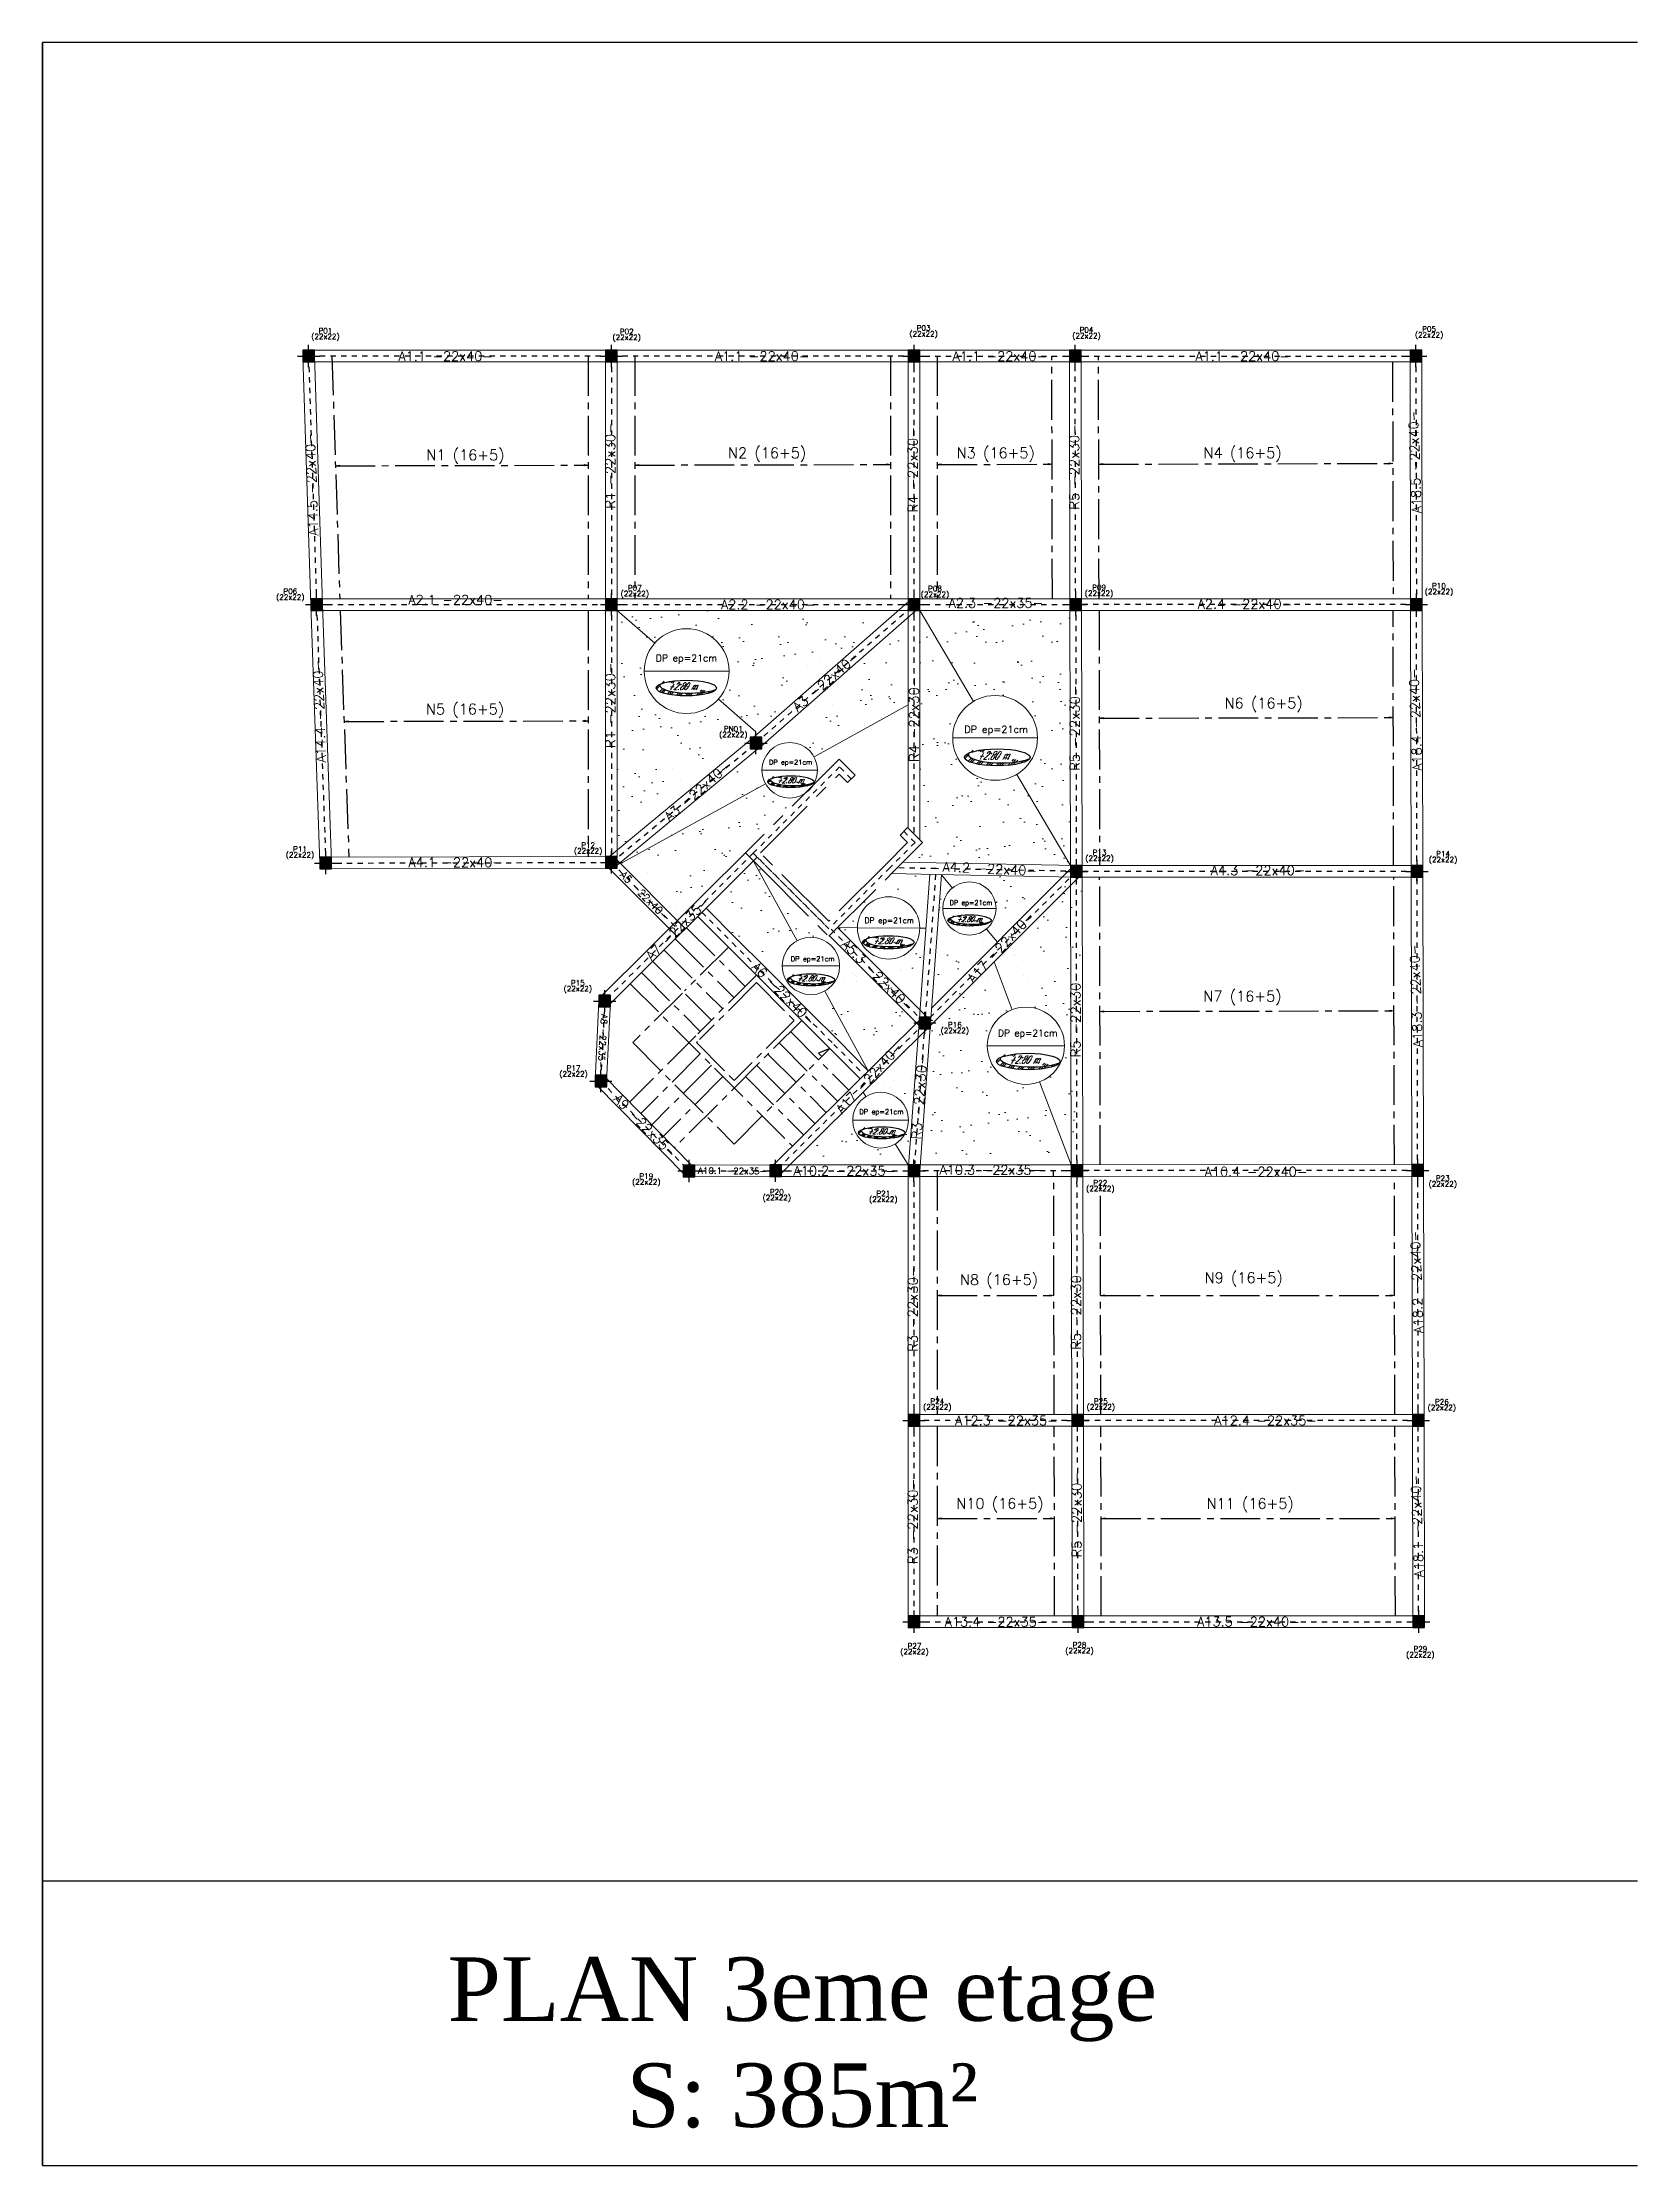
# Model space of a CAD drawing. Header units: millimetres. Extents: x 2068 to 2249, y 1667 to 1707.
# Drawn here: x 2188.78 to 2218.87, y 1667.4 to 1707.44 of the extents above; entities that cross this region are included whole.
import ezdxf
from ezdxf.enums import TextEntityAlignment as Align

# ---------------------------------------------------------------- set-up
doc = ezdxf.new("R2010")
doc.units = ezdxf.units.MM
for name, pattern in [('CENTER', [2, 1.25, -0.25, 0.25, -0.25]), ('CENTER2', [1.125, 0.75, -0.125, 0.125, -0.125]), ('CONTINU', [0])]:
    doc.linetypes.add(name, pattern=pattern)
for name, color, linetype in [('AXE', 1, 'CENTER'), ('Dalle Nervuree', 120, 'CONTINU'), ('Escalierr', 30, 'Continuous'), ('Poteaux', 7, 'Continuous'), ('texte poteau', 7, 'Continuous'), ('texte poutre', 7, 'Continuous'), ('Voiles', 6, 'CENTER')]:
    doc.layers.add(name, color=color, linetype=linetype)
for name, color, linetype, lineweight in [('dalle pleine', 170, 'Continuous', 20), ('Poutre', 50, 'Continuous', 20), ('Raidesseur', 3, 'Continuous', 20)]:
    doc.layers.add(name, color=color, linetype=linetype, lineweight=lineweight)
doc.styles.add('ROMANS', font='romans.shx', dxfattribs={"width": 0.65})
doc.styles.get("Standard").update_dxf_attribs({"font": 'arial.ttf'})
doc.styles.add('STYLE2', font='romanc.shx')
pattern_1 = [(37.5, (2155.0843, 1706.1646), (-0.025197, 0.7707295), [0, -0.608, 0, -0.68, 0, -0.65]), (7.5, (2155.0843, 1706.1646), (0.70791, 1.128858), [0, -0.328, 0, -0.548, 0, -0.21]), (327.5, (2154.5923, 1706.1646), (1.245657, 0.002264), [0, -0.2, 0, -0.72, 0, -0.94]), (317.5, (2154.5923, 1706.1646), (1.20245, 0.35107), [0, -0.1, 0, -0.472, 0, -0.54])]

msp = doc.modelspace()

# ---------------------------------------------------------------- texts
at = {"extrusion": (-0.011624, -0.019204, 0.999748), "insert": (2203.109, 1671.325, -2.767), "char_height": 1.2, "width": 29.39781, "attachment_point": 2, "text_direction": (0.999932, 0.000373, 0.011634)}
msp.add_mtext('{\\fTimes New Roman|b0|i0|c0|p18;PLAN 3eme etage\\PS: 385m²}', dxfattribs=at)
at = {"layer": 'texte poteau', "char_height": 0.1, "width": 0.7532, "attachment_point": 5, "line_spacing_factor": 0.65, "style": 'STYLE2'}
for s, insert in [('\\pxt10;P01\\P\\ptz;(22x22)', (2194.114, 1701.933)), ('\\pxt10;P02\\P\\ptz;(22x22)', (2199.797, 1701.916)), ('\\pxt10;P03\\P\\ptz;(22x22)', (2205.398, 1701.984)), ('\\pxt10;P04\\P\\ptz;(22x22)', (2208.471, 1701.947)), ('\\pxt10;P05\\P\\ptz;(22x22)', (2214.933, 1701.965)), ('\\pxt10;P06\\P\\ptz;(22x22)', (2193.451, 1697.017)), ('\\pxt10;P07\\P\\ptz;(22x22)', (2199.949, 1697.082)), ('\\pxt10;P08\\P\\ptz;(22x22)', (2205.612, 1697.068)), ('\\pxt10;P09\\P\\ptz;(22x22)', (2208.707, 1697.089)), ('\\pxt10;P10\\P\\ptz;(22x22)', (2215.12, 1697.121)), ('\\pxt10;PN01\\P\\ptz;(22x22)', (2201.808, 1694.425)), ('\\pxt10;P11\\P\\ptz;(22x22)', (2193.634, 1692.157)), ('\\pxt10;P12\\P\\ptz;(22x22)', (2199.069, 1692.231)), ('\\pxt10;P13\\P\\ptz;(22x22)', (2208.718, 1692.092)), ('\\pxt10;P14\\P\\ptz;(22x22)', (2215.197, 1692.066)), ('\\pxt10;P15\\P\\ptz;(22x22)', (2198.874, 1689.631)), ('\\pxt10;P16\\P\\ptz;(22x22)', (2205.987, 1688.843)), ('\\pxt10;P17\\P\\ptz;(22x22)', (2198.795, 1688.025)), ('\\pxt10;P19\\P\\ptz;(22x22)', (2200.167, 1685.986)), ('\\pxt10;P22\\P\\ptz;(22x22)', (2208.732, 1685.861)), ('\\pxt10;P23\\P\\ptz;(22x22)', (2215.191, 1685.948)), ('\\pxt10;P20\\P\\ptz;(22x22)', (2202.628, 1685.69)), ('\\pxt10;P21\\P\\ptz;(22x22)', (2204.638, 1685.659)), ('\\pxt10;P24\\P\\ptz;(22x22)', (2205.656, 1681.742)), ('\\pxt10;P25\\P\\ptz;(22x22)', (2208.741, 1681.742)), ('\\pxt10;P26\\P\\ptz;(22x22)', (2215.174, 1681.731)), ('\\pxt10;P27\\P\\ptz;(22x22)', (2205.225, 1677.126)), ('\\pxt10;P28\\P\\ptz;(22x22)', (2208.338, 1677.145)), ('\\pxt10;P29\\P\\ptz;(22x22)', (2214.769, 1677.069))]:
    msp.add_mtext(s, dxfattribs=dict(at, insert=insert))
at = {"layer": 'texte poutre', "style": 'STYLE2'}
for s, height, p in [('A1.1 -22x40-', 0.17856, (2196.381, 1701.524)), ('A1.1 -22x40-', 0.17856, (2202.352, 1701.524)), ('A1.1 -22x40-', 0.17856, (2206.835, 1701.524)), ('A1.1 -22x40-', 0.17856, (2211.416, 1701.524)), ('N1 (16+5)', 0.2, (2196.755, 1699.646)), ('N2 (16+5)', 0.2, (2202.446, 1699.685)), ('N3 (16+5)', 0.2, (2206.759, 1699.685)), ('N4 (16+5)', 0.2, (2211.415, 1699.685)), ('A2.1 -22x40-', 0.17856, (2196.569, 1696.929)), ('A2.2 -22x40-', 0.17856, (2202.466, 1696.839)), ('A2.3 -22x35-', 0.17856, (2206.761, 1696.868)), ('A2.4 -22x40-', 0.17856, (2211.458, 1696.849)), ('DP ep=21cm', 0.1293, (2200.923, 1695.807)), ('N6 (16+5)', 0.2, (2211.813, 1694.964)), ('N5 (16+5)', 0.2, (2196.748, 1694.852)), ('DP ep=21cm', 0.1346, (2206.767, 1694.463)), ('DP ep=21cm', 0.0911, (2202.889, 1693.85)), ('A4.1 -22x40-', 0.17856, (2196.569, 1691.977)), ('A4.3 -22x40-', 0.17856, (2211.706, 1691.826)), ('DP ep=21cm', 0.0901, (2206.292, 1691.2)), ('DP ep=21cm', 0.1039, (2204.75, 1690.864)), ('DP ep=21cm', 0.0926, (2203.306, 1690.141)), ('N7 (16+5)', 0.2, (2211.413, 1689.437)), ('DP ep=21cm', 0.1256, (2207.362, 1688.736)), ('DP ep=21cm', 0.0934, (2204.602, 1687.256)), ('A10.2 -22x35-', 0.17856, (2203.911, 1686.159)), ('A10.3 -22x35-', 0.17856, (2206.665, 1686.176)), ('A10.4 -22x40-', 0.17856, (2211.668, 1686.142)), ('N9 (16+5)', 0.2, (2211.436, 1684.127)), ('N8 (16+5)', 0.2, (2206.821, 1684.091)), ('A12.3 -22x35-', 0.17856, (2206.959, 1681.449)), ('A12.4 -22x35-', 0.17856, (2211.848, 1681.449)), ('N10 (16+5)', 0.2, (2206.838, 1679.869)), ('N11 (16+5)', 0.2, (2211.558, 1679.869)), ('A13.4 -22x35-', 0.17856, (2206.763, 1677.653)), ('A13.5 -22x40-', 0.17856, (2211.524, 1677.654))]:
    msp.add_text(s, height=height, dxfattribs=at).set_placement(p, align=Align.MIDDLE)
for s, height, rotation, p in [('A18.5 -22x40-', 0.17856, 92.0777, (2214.666, 1699.525)), ('A14.5 -22x40-', 0.17856, 92.0777, (2193.855, 1699.102)), ('R1 -22x30-', 0.1829, 90, (2199.487, 1699.454)), ('R4 -22x30-', 0.1829, 90, (2205.194, 1699.38)), ('R5 -22x30-', 0.1829, 90, (2208.239, 1699.433)), ('A3 -22x40-', 0.1786, 41.2219, (2203.553, 1695.383)), ('A14.4 -22x40-', 0.17856, 92.0777, (2194, 1694.825)), ('R1 -22x30-', 0.1829, 90, (2199.487, 1694.939)), ('R4 -22x30-', 0.1829, 90, (2205.216, 1694.675)), ('A18.4 -22x40-', 0.17856, 92.0777, (2214.677, 1694.669)), ('R5 -22x30-', 0.1829, 90, (2208.25, 1694.508)), ('A3 -22x40-', 0.1786, 41.2219, (2201.132, 1693.316)), ('A4.2 -22x40-', 0.17856, 357.3805, (2206.645, 1691.855)), ('A5 -22x40-', 0.1377, 314.867, (2200.131, 1691.349)), ('A7 -22x35-', 0.1786, 44.867, (2200.753, 1690.724)), ('A17 -22x40-', 0.17856, 47.1088, (2206.85, 1690.377)), ('A5.3 -22x40-', 0.17856, 314.7597, (2204.524, 1689.845)), ('A18.3 -22x40-', 0.17856, 92.0777, (2214.688, 1689.456)), ('A6 -22x40-', 0.1786, 314.971, (2202.749, 1689.5)), ('R5 -22x30-', 0.1829, 90, (2208.263, 1689.104)), ('A8 -22x35-', 0.1168, 266.4568, (2199.345, 1688.606)), ('A17 -22x40-', 0.17856, 47.3943, (2204.371, 1687.908)), ('R3 -22x30-', 0.1829, 85.7587, (2205.318, 1687.554)), ('A9 -22x35-', 0.1786, 314.497, (2200.141, 1687.005)), ('A10.1 -22x35-', 0.11926, 359.497, (2201.79, 1686.157)), ('A18.2 -22x40-', 0.17856, 92.0777, (2214.701, 1684.057)), ('R3 -22x30-', 0.1829, 90, (2205.194, 1683.549)), ('R5 -22x30-', 0.1829, 90, (2208.275, 1683.587)), ('R3 -22x30-', 0.1829, 90, (2205.194, 1679.545)), ('R5 -22x30-', 0.1829, 90, (2208.284, 1679.671)), ('A18.1 -22x40-', 0.17856, 92.0777, (2214.711, 1679.454))]:
    msp.add_text(s, height=height, rotation=rotation, dxfattribs=at).set_placement(p, align=Align.MIDDLE)
at = {"layer": 'texte poutre', "style": 'ROMANS', "oblique": 30, "width": 0.65}
for height, p in [(0.1373, (2200.573, 1695.228)), (0.1489, (2206.409, 1693.918)), (0.1044, (2202.627, 1693.47)), (0.0984, (2206.016, 1690.854)), (0.1168, (2204.438, 1690.437)), (0.1065, (2203.004, 1689.734)), (0.1441, (2207.006, 1688.183)), (0.1054, (2204.339, 1686.848))]:
    msp.add_text('+2.80 m', height=height, dxfattribs=at).set_placement(p)

# ---------------------------------------------------------------- blocks, each defined once
blk = doc.blocks.new('22x22')
at = {"layer": 'AXE', "linetype": 'Continuous', "true_color": 0x293189}
h = blk.add_hatch(color=177, dxfattribs=at)
h.dxf.hatch_style = 1
h.paths.add_polyline_path([(3053.938, 1761.828), (3053.828, 1761.828), (3053.828, 1761.718), (3053.938, 1761.718)])
h.paths.add_polyline_path([(3053.828, 1761.828), (3053.718, 1761.828), (3053.718, 1761.718), (3053.728, 1761.718), (3053.828, 1761.718), (3053.828, 1761.718)])
h.paths.add_polyline_path([(3053.828, 1761.718), (3053.728, 1761.718), (3053.718, 1761.718), (3053.718, 1761.608), (3053.828, 1761.608), (3053.828, 1761.618)])
h.paths.add_polyline_path([(3053.938, 1761.718), (3053.828, 1761.718), (3053.828, 1761.718), (3053.828, 1761.618), (3053.828, 1761.608), (3053.938, 1761.608)])
at = {"layer": 'Poteaux', "linetype": 'Continuous'}
for p, q in [((3053.618, 1761.718), (3053.728, 1761.718)), ((3053.728, 1761.718), (3053.828, 1761.718)), ((3053.828, 1761.828), (3053.828, 1761.928)), ((3053.828, 1761.718), (3053.828, 1761.828)), ((3053.828, 1761.718), (3053.938, 1761.718)), ((3053.828, 1761.618), (3053.828, 1761.718)), ((3053.828, 1761.508), (3053.828, 1761.618)), ((3053.938, 1761.718), (3054.038, 1761.718))]:
    blk.add_line(p, q, dxfattribs=at)
at = {"layer": 'Poteaux'}
blk.add_lwpolyline([(3053.938, 1761.608), (3053.938, 1761.828), (3053.718, 1761.828), (3053.718, 1761.608), (3053.938, 1761.608)], close=True, dxfattribs=at)
blk = doc.blocks.new('_ClosedBlank')
at = {"color": 0, "linetype": 'ByBlock', "lineweight": -2}
for p, q in [((-1, 0.17), (0, 0)), ((-1, 0.17), (-1, -0.17)), ((0, 0), (-1, -0.17))]:
    blk.add_line(p, q, dxfattribs=at)

# ---------------------------------------------------------------- hatches: boundary and pattern name
at = {"layer": 'dalle pleine', "linetype": 'Continuous'}
h = msp.add_hatch(dxfattribs=at)
h.set_pattern_fill('AR-SAND', scale=0.4)
h.set_pattern_definition(pattern_1)
h.paths.add_polyline_path([(2204.924, 1696.729), (2199.619, 1696.729), (2200.325, 1696.11, -0.692128), (2201.727, 1695.583, -0.181944), (2201.528, 1695.055), (2202.234, 1694.436), (2202.234, 1694.373)])
h.paths.add_polyline_path([(2202.124, 1694.278), (2202.124, 1694.336), (2202.193, 1694.336), (2202.234, 1694.373), (2202.234, 1694.436), (2201.528, 1695.055, -0.692128), (2200.127, 1695.583, -0.181944), (2200.325, 1696.11), (2199.619, 1696.729), (2199.619, 1692.207)])
h = msp.add_hatch(dxfattribs=at)
h.set_pattern_fill('AR-SAND', scale=0.4)
h.set_pattern_definition(pattern_1)
h.paths.add_polyline_path([(2205.326, 1696.729), (2206.341, 1695.013, -0.580692), (2207.547, 1694.324, -0.265269), (2207.154, 1693.635), (2208.168, 1691.918), (2208.158, 1696.729), (2208.157, 1696.729)])
h.paths.add_polyline_path([(2205.947, 1694.324, -0.265269), (2206.341, 1695.013), (2205.326, 1696.729), (2205.326, 1692.401), (2205.378, 1692.35), (2205.007, 1691.979), (2205.635, 1691.967), (2208.168, 1691.918), (2207.154, 1693.635, -0.580692)])
h.paths.add_polyline_path([(2208.388, 1693.552), (2208.388, 1695.464), (2208.113, 1695.464), (2208.113, 1693.552)], flags=9)
h = msp.add_hatch(dxfattribs=at)
h.set_pattern_fill('AR-SAND', scale=0.4)
h.set_pattern_definition(pattern_1)
h.paths.add_polyline_path([(2202.344, 1694.177), (2202.344, 1694.116), (2202.274, 1694.116), (2199.682, 1691.974), (2199.719, 1691.974), (2202.413, 1693.46, -0.126718), (2202.348, 1693.713, -0.775068), (2203.331, 1693.966), (2205.106, 1694.946), (2205.106, 1696.597)])
h.paths.add_polyline_path([(2200.522, 1692.603), (2201.919, 1693.827), (2201.743, 1694.028), (2200.345, 1692.804)], flags=24)
h = msp.add_hatch(dxfattribs=at)
h.set_pattern_fill('AR-SAND', scale=0.4)
h.set_pattern_definition(pattern_1)
h.paths.add_polyline_path([(2203.151, 1693.27, -0.431149), (2202.413, 1693.46), (2199.719, 1691.974), (2199.682, 1691.974), (2199.672, 1691.966), (2200.753, 1690.88), (2202.035, 1692.157), (2202.037, 1692.155)])
h = msp.add_hatch(dxfattribs=at)
h.set_pattern_fill('AR-SAND', scale=0.4)
h.set_pattern_definition(pattern_1)
h.paths.add_polyline_path([(2202.191, 1692.001), (2201.296, 1691.11), (2201.87, 1690.534), (2202.401, 1690.004), (2203.254, 1689.151), (2203.784, 1688.62), (2204.354, 1688.046), (2203.532, 1689.549, -0.569671), (2202.732, 1690.023, -0.274152), (2203.013, 1690.498)])
h = msp.add_hatch(dxfattribs=at)
h.set_pattern_fill('AR-SAND', scale=0.4)
h.set_pattern_definition(pattern_1)
h.paths.add_polyline_path([(2203.621, 1690.592), (2203.61, 1690.582), (2202.344, 1691.848), (2202.191, 1692.001), (2203.013, 1690.498, -0.569671), (2203.813, 1690.023, -0.274152), (2203.532, 1689.549), (2204.354, 1688.046), (2205.264, 1688.949)])
h = msp.add_hatch(dxfattribs=at)
h.set_pattern_fill('AR-SAND', scale=0.4)
h.set_pattern_definition(pattern_1)
h.paths.add_polyline_path([(2205.515, 1691.749), (2204.791, 1691.763), (2203.776, 1690.748), (2204.15, 1690.744, -1), (2205.326, 1690.733), (2205.441, 1690.732)])
h.paths.add_polyline_path([(2205.441, 1690.732), (2205.326, 1690.733, -1), (2204.15, 1690.744), (2203.776, 1690.748), (2205.328, 1689.196)])
h.paths.add_polyline_path([(2205.473, 1688.223), (2205.614, 1690.13), (2205.34, 1690.151), (2205.199, 1688.244)], flags=9)
h = msp.add_hatch(dxfattribs=at)
h.set_pattern_fill('AR-SAND', scale=0.4)
h.set_pattern_definition(pattern_1)
h.paths.add_polyline_path([(2208.389, 1691.696), (2208.169, 1691.696), (2205.539, 1689.067), (2205.53, 1688.944), (2205.53, 1688.838), (2205.523, 1688.838), (2205.334, 1686.269), (2208.181, 1686.271), (2207.586, 1687.836, -0.525051), (2206.6, 1688.517, -1), (2208.056, 1688.517, -0.311431), (2207.586, 1687.836), (2208.181, 1686.271), (2208.291, 1686.271), (2208.401, 1686.271)])
h.paths.add_polyline_path([(2208.4, 1688.148), (2208.4, 1690.06), (2208.125, 1690.06), (2208.125, 1688.148)], flags=25)
h = msp.add_hatch(dxfattribs=at)
h.set_pattern_fill('AR-SAND', scale=0.4)
h.set_pattern_definition(pattern_1)
h.paths.add_polyline_path([(2208.018, 1691.701), (2205.735, 1691.745), (2205.735, 1691.739), (2205.94, 1691.492, -0.63569), (2206.765, 1691.106, -0.222726), (2206.584, 1690.719), (2206.789, 1690.473)])
h.paths.add_polyline_path([(2206.789, 1690.473), (2206.584, 1690.719, -0.63569), (2205.759, 1691.106, -0.222726), (2205.94, 1691.492), (2205.735, 1691.739), (2205.552, 1689.235)])
h = msp.add_hatch(dxfattribs=at)
h.set_pattern_fill('AR-SAND', scale=0.4)
h.set_pattern_definition(pattern_1)
h.paths.add_polyline_path([(2205.289, 1688.663), (2204.26, 1687.643), (2204.311, 1687.561, -0.586883), (2205.113, 1687.112, -0.260332), (2204.863, 1686.664), (2205.106, 1686.269), (2205.114, 1686.269)])
h.paths.add_polyline_path([(2204.06, 1687.112, -0.260332), (2204.311, 1687.561), (2204.26, 1687.643), (2202.874, 1686.268), (2205.106, 1686.269), (2205.106, 1686.269), (2204.863, 1686.664, -0.586883)])
h.paths.add_polyline_path([(2205.473, 1688.223), (2205.614, 1690.13), (2205.34, 1690.151), (2205.199, 1688.244)], flags=9)
h = msp.add_hatch(dxfattribs=at)
h.set_pattern_fill('AR-SAND', scale=0.4)
h.set_pattern_definition(pattern_1)
h.paths.add_polyline_path([(2206.6, 1688.517, -0.311431), (2207.069, 1689.197), (2206.727, 1690.099), (2205.53, 1688.903), (2205.53, 1688.838), (2205.523, 1688.838), (2205.334, 1686.269), (2208.181, 1686.271), (2207.586, 1687.836, -0.525051)])
at = {"layer": 'texte poutre'}
h = msp.add_hatch(dxfattribs=at)
h.set_pattern_fill('GOST_GROUND', color=256, scale=0.013389, style=0)
h.set_pattern_definition([(45, (36636.35018, -4254.25171), (0.1893555743, -1e-17), [0.2677892213]), (45, (36636.39035, -4254.25171), (0.1893555743, -1e-17), [0.2677892213]), (45, (36636.43052, -4254.25171), (0.1893555743, -1e-17), [0.2677892213])])
edge = h.paths.add_edge_path()
edge.add_ellipse((2200.992, 1695.315), major_axis=(0.571, 0), ratio=0.257456, start_angle=171.1582, end_angle=330.0477, ccw=False)
edge.add_ellipse((2200.922, 1695.264), major_axis=(0.571, 0), ratio=0.257456, start_angle=150.0477, end_angle=351.1582)
h = msp.add_hatch(dxfattribs=at)
h.set_pattern_fill('GOST_GROUND', color=256, scale=0.014519, style=0)
h.set_pattern_definition([(45, (39547.13236, -4757.45031), (0.20532930636, -1e-17), [0.2903794898]), (45, (39547.17592, -4757.45031), (0.20532930636, -1e-17), [0.2903794898]), (45, (39547.21948, -4757.45031), (0.20532930636, -1e-17), [0.2903794898])])
edge = h.paths.add_edge_path()
edge.add_ellipse((2206.862, 1694.012), major_axis=(0.62, 0), ratio=0.257456, start_angle=171.1582, end_angle=330.0477, ccw=False)
edge.add_ellipse((2206.787, 1693.957), major_axis=(0.62, 0), ratio=0.257456, start_angle=150.0477, end_angle=351.1582)
h = msp.add_hatch(dxfattribs=at)
h.set_pattern_fill('GOST_GROUND', color=256, scale=0.010182, style=0)
h.set_pattern_definition([(45, (28388.33183, -2830.64285), (0.1439900482, -9e-18), [0.203632679]), (45, (28388.36238, -2830.64285), (0.1439900482, -9e-18), [0.203632679]), (45, (28388.39292, -2830.64285), (0.1439900482, -9e-18), [0.203632679])])
edge = h.paths.add_edge_path()
edge.add_ellipse((2202.945, 1693.535), major_axis=(0.435, 0), ratio=0.257456, start_angle=171.1582, end_angle=330.0477, ccw=False)
edge.add_ellipse((2202.892, 1693.497), major_axis=(0.435, 0), ratio=0.257456, start_angle=150.0477, end_angle=351.1582)
h = msp.add_hatch(dxfattribs=at)
h.set_pattern_fill('GOST_GROUND', color=256, scale=0.009597, style=0)
h.set_pattern_definition([(45, (26889.04619, -2573.6407), (0.13572713436, -9e-18), [0.1919471542]), (45, (26889.07498, -2573.6407), (0.13572713436, -9e-18), [0.1919471542]), (45, (26889.10377, -2573.6407), (0.13572713436, -9e-18), [0.1919471542])])
edge = h.paths.add_edge_path()
edge.add_ellipse((2206.316, 1690.916), major_axis=(0.41, 0), ratio=0.257456, start_angle=171.1582, end_angle=330.0477, ccw=False)
edge.add_ellipse((2206.266, 1690.88), major_axis=(0.41, 0), ratio=0.257456, start_angle=150.0477, end_angle=351.1582)
h = msp.add_hatch(dxfattribs=at)
h.set_pattern_fill('GOST_GROUND', color=256, scale=0.011383, style=0)
h.set_pattern_definition([(45, (31481.16631, -3367.7123), (0.1609869811, -1e-17), [0.227669972]), (45, (31481.20046, -3367.7123), (0.1609869811, -1e-17), [0.227669972]), (45, (31481.23461, -3367.7123), (0.1609869811, -1e-17), [0.227669972])])
edge = h.paths.add_edge_path()
edge.add_ellipse((2204.793, 1690.511), major_axis=(0.486, 0), ratio=0.257456, start_angle=171.1582, end_angle=330.0477, ccw=False)
edge.add_ellipse((2204.734, 1690.468), major_axis=(0.486, 0), ratio=0.257456, start_angle=150.0477, end_angle=351.1582)
h = msp.add_hatch(dxfattribs=at)
h.set_pattern_fill('GOST_GROUND', color=256, scale=0.010386, style=0)
h.set_pattern_definition([(45, (28914.73885, -2925.26134), (0.14688258585, -9e-18), [0.207723345]), (45, (28914.77001, -2925.26134), (0.14688258585, -9e-18), [0.207723345]), (45, (28914.80116, -2925.26134), (0.14688258585, -9e-18), [0.207723345])])
edge = h.paths.add_edge_path()
edge.add_ellipse((2203.328, 1689.801), major_axis=(0.443, 0), ratio=0.257456, start_angle=171.1582, end_angle=330.0477, ccw=False)
edge.add_ellipse((2203.274, 1689.761), major_axis=(0.443, 0), ratio=0.257456, start_angle=150.0477, end_angle=351.1582)
h = msp.add_hatch(dxfattribs=at)
h.set_pattern_fill('GOST_GROUND', color=256, scale=0.014053, style=0)
h.set_pattern_definition([(45, (38349.55423, -4556.17705), (0.19874077665, -1e-17), [0.2810619017]), (45, (38349.5964, -4556.17705), (0.19874077665, -1e-17), [0.2810619017]), (45, (38349.63855, -4556.17705), (0.19874077665, -1e-17), [0.2810619017])])
edge = h.paths.add_edge_path()
edge.add_ellipse((2207.445, 1688.273), major_axis=(0.6, 0), ratio=0.257456, start_angle=171.1582, end_angle=330.0477, ccw=False)
edge.add_ellipse((2207.372, 1688.22), major_axis=(0.6, 0), ratio=0.257456, start_angle=150.0477, end_angle=351.1582)
h = msp.add_hatch(dxfattribs=at)
h.set_pattern_fill('GOST_GROUND', color=256, scale=0.010281, style=0)
h.set_pattern_definition([(45, (28645.14597, -2881.33858), (0.14539280357, -9e-18), [0.2056164747]), (45, (28645.17681, -2881.33858), (0.14539280357, -9e-18), [0.2056164747]), (45, (28645.20766, -2881.33858), (0.14539280357, -9e-18), [0.2056164747])])
edge = h.paths.add_edge_path()
edge.add_ellipse((2204.66, 1686.914), major_axis=(0.439, 0), ratio=0.257456, start_angle=171.1582, end_angle=330.0477, ccw=False)
edge.add_ellipse((2204.607, 1686.875), major_axis=(0.439, 0), ratio=0.257456, start_angle=150.0477, end_angle=351.1582)

# ---------------------------------------------------------------- linework, layer by layer
for p, q in [((2188.776, 1667.396), (2188.776, 1707.44)), ((2218.866, 1707.44), (2188.776, 1707.44)), ((2188.776, 1707.44), (2188.776, 1667.396)), ((2188.776, 1672.769), (2218.866, 1672.769)), ((2188.776, 1667.396), (2218.866, 1667.396))]:
    msp.add_line(p, q)
at = {"layer": 'AXE', "linetype": 'CENTER2', "ltscale": 0.02}
for p, q in [((2199.509, 1701.524), (2193.796, 1701.524)), ((2193.796, 1701.524), (2193.947, 1696.839)), ((2205.216, 1701.524), (2199.509, 1701.524)), ((2199.509, 1701.524), (2199.509, 1696.839)), ((2205.216, 1701.524), (2205.216, 1696.839)), ((2205.216, 1701.524), (2214.684, 1701.524)), ((2208.267, 1696.839), (2208.257, 1701.524)), ((2214.684, 1701.523), (2214.694, 1696.839)), ((2193.947, 1696.839), (2199.509, 1696.839)), ((2193.947, 1696.839), (2193.947, 1696.839)), ((2193.947, 1696.839), (2194.12, 1691.962)), ((2199.509, 1696.839), (2205.216, 1696.839)), ((2199.509, 1696.839), (2199.509, 1696.839)), ((2199.509, 1696.839), (2199.509, 1691.974)), ((2202.234, 1694.226), (2205.216, 1696.839)), ((2205.216, 1696.839), (2208.267, 1696.839)), ((2205.216, 1696.839), (2205.216, 1696.839)), ((2205.216, 1696.839), (2205.216, 1692.511)), ((2214.694, 1696.839), (2208.267, 1696.839)), ((2208.267, 1696.839), (2208.279, 1691.806)), ((2214.705, 1691.806), (2214.694, 1696.839)), ((2199.509, 1691.974), (2202.234, 1694.226)), ((2202.184, 1692.149), (2203.81, 1693.776)), ((2204.034, 1693.552), (2203.81, 1693.776)), ((2205.236, 1692.35), (2204.76, 1691.873)), ((2205.236, 1692.35), (2205.024, 1692.562)), ((2194.12, 1691.962), (2199.509, 1691.974)), ((2194.12, 1691.962), (2194.12, 1691.962)), ((2202.184, 1692.149), (2199.382, 1689.359)), ((2199.509, 1691.974), (2199.509, 1691.974)), ((2199.509, 1691.974), (2200.753, 1690.724)), ((2202.184, 1692.149), (2203.61, 1690.723)), ((2204.76, 1691.873), (2203.628, 1690.741)), ((2205.633, 1691.857), (2204.899, 1691.871)), ((2208.279, 1691.806), (2205.633, 1691.857)), ((2208.279, 1691.806), (2205.42, 1688.948)), ((2205.625, 1691.747), (2205.42, 1688.948)), ((2208.291, 1686.161), (2208.279, 1691.806)), ((2214.705, 1691.806), (2208.279, 1691.806)), ((2208.279, 1691.806), (2208.279, 1691.806)), ((2214.718, 1686.165), (2214.705, 1691.806)), ((2200.753, 1690.724), (2200.753, 1690.724)), ((2205.42, 1688.948), (2203.628, 1690.741)), ((2199.382, 1689.359), (2199.308, 1687.852)), ((2205.42, 1688.948), (2202.606, 1686.158)), ((2205.42, 1688.948), (2205.216, 1686.159)), ((2205.42, 1688.948), (2205.42, 1688.948)), ((2199.308, 1687.852), (2200.974, 1686.157)), ((2200.974, 1686.157), (2202.606, 1686.158)), ((2200.974, 1686.157), (2200.974, 1686.157)), ((2202.606, 1686.158), (2205.216, 1686.159)), ((2202.606, 1686.158), (2202.606, 1686.158)), ((2208.291, 1686.161), (2205.216, 1686.159)), ((2205.216, 1686.159), (2205.216, 1681.449)), ((2205.216, 1686.159), (2205.216, 1686.159)), ((2214.718, 1686.165), (2208.291, 1686.161)), ((2208.302, 1681.449), (2208.291, 1686.161)), ((2208.291, 1686.161), (2208.291, 1686.161)), ((2214.729, 1681.449), (2214.718, 1686.165)), ((2208.302, 1681.449), (2205.216, 1681.449)), ((2205.216, 1681.449), (2205.216, 1677.653)), ((2205.216, 1681.449), (2205.216, 1681.449)), ((2208.311, 1677.654), (2208.302, 1681.449)), ((2214.729, 1681.449), (2208.302, 1681.449)), ((2208.302, 1681.449), (2208.302, 1681.449)), ((2214.737, 1677.654), (2214.729, 1681.449)), ((2205.216, 1677.653), (2208.311, 1677.654)), ((2205.216, 1677.653), (2205.216, 1677.653)), ((2208.311, 1677.654), (2214.737, 1677.654)), ((2208.311, 1677.654), (2208.311, 1677.654))]:
    msp.add_line(p, q, dxfattribs=at)
msp.add_lwpolyline([(2201.219, 1691.033), (2201.793, 1690.456), (2202.323, 1689.926), (2203.176, 1689.073), (2203.706, 1688.543), (2204.276, 1687.968)], dxfattribs=at)
at = {"layer": 'Dalle Nervuree', "linetype": 'CENTER2', "lineweight": 30}
for p, q in [((2194.235, 1701.538), (2194.384, 1696.949)), ((2199.069, 1701.524), (2199.069, 1696.949)), ((2199.949, 1701.524), (2199.949, 1696.949)), ((2204.776, 1701.524), (2204.776, 1696.949)), ((2205.656, 1701.524), (2205.656, 1696.949)), ((2207.827, 1696.949), (2207.817, 1701.523)), ((2208.707, 1696.949), (2208.697, 1701.525)), ((2214.244, 1701.413), (2214.254, 1696.949)), ((2194.303, 1699.456), (2199.069, 1699.467)), ((2199.949, 1699.469), (2204.776, 1699.479)), ((2205.656, 1699.481), (2207.822, 1699.485)), ((2208.702, 1699.487), (2214.248, 1699.499)), ((2194.391, 1696.729), (2194.556, 1692.073)), ((2199.069, 1696.729), (2199.069, 1692.083)), ((2207.827, 1696.838), (2207.827, 1696.839)), ((2208.708, 1696.729), (2208.718, 1691.916)), ((2214.265, 1691.916), (2214.254, 1696.729)), ((2208.712, 1694.695), (2214.259, 1694.707)), ((2194.466, 1694.634), (2199.069, 1694.644)), ((2208.731, 1686.271), (2208.719, 1691.696)), ((2214.278, 1686.275), (2214.266, 1691.696)), ((2208.725, 1689.165), (2214.271, 1689.177)), ((2205.656, 1686.159), (2205.656, 1681.559)), ((2207.862, 1681.559), (2207.851, 1686.16)), ((2208.731, 1686.161), (2208.731, 1686.162)), ((2208.742, 1681.559), (2208.732, 1686.051)), ((2214.288, 1681.559), (2214.278, 1686.055)), ((2205.656, 1683.806), (2207.857, 1683.806)), ((2208.737, 1683.807), (2214.283, 1683.807)), ((2208.742, 1681.449), (2208.742, 1681.45)), ((2205.656, 1681.339), (2205.656, 1677.763)), ((2207.87, 1677.763), (2207.862, 1681.339)), ((2208.75, 1677.764), (2208.742, 1681.339)), ((2214.297, 1677.764), (2214.289, 1681.339)), ((2205.656, 1679.601), (2207.866, 1679.601)), ((2208.746, 1679.601), (2214.293, 1679.602))]:
    msp.add_line(p, q, dxfattribs=at)
at = {"layer": 'dalle pleine', "linetype": 'Continuous'}
for p, q in [((2199.619, 1696.729), (2200.325, 1696.11)), ((2205.326, 1696.729), (2206.341, 1695.013)), ((2200.127, 1695.583), (2201.727, 1695.583)), ((2201.528, 1695.055), (2202.234, 1694.436)), ((2203.331, 1693.966), (2205.106, 1694.946)), ((2205.947, 1694.324), (2207.547, 1694.324)), ((2199.719, 1691.974), (2202.413, 1693.46)), ((2202.348, 1693.713), (2203.396, 1693.713)), ((2207.154, 1693.635), (2208.168, 1691.918)), ((2202.191, 1692.001), (2203.013, 1690.498)), ((2205.735, 1691.739), (2205.94, 1691.492)), ((2205.759, 1691.106), (2206.765, 1691.106)), ((2203.776, 1690.748), (2204.15, 1690.744)), ((2204.15, 1690.744), (2205.326, 1690.733)), ((2205.326, 1690.733), (2205.441, 1690.732)), ((2206.584, 1690.719), (2206.789, 1690.473)), ((2202.732, 1690.023), (2203.813, 1690.023)), ((2207.069, 1689.197), (2206.727, 1690.099)), ((2203.532, 1689.549), (2204.354, 1688.046)), ((2206.6, 1688.517), (2208.056, 1688.517)), ((2204.311, 1687.561), (2204.26, 1687.643)), ((2208.181, 1686.271), (2207.586, 1687.836)), ((2204.06, 1687.112), (2205.113, 1687.112)), ((2205.106, 1686.269), (2204.863, 1686.664))]:
    msp.add_line(p, q, dxfattribs=at)
for centre, radius in [((2200.927, 1695.583), 0.8), ((2206.747, 1694.324), 0.8), ((2202.872, 1693.713), 0.524), ((2206.262, 1691.106), 0.503), ((2204.738, 1690.739), 0.588), ((2203.272, 1690.023), 0.541), ((2207.328, 1688.517), 0.728), ((2204.587, 1687.112), 0.527)]:
    msp.add_circle(centre, radius, dxfattribs=at)
at = {"layer": 'Escalierr', "linetype": 'CENTER2', "lineweight": 30}
for p, q in [((2200.927, 1690.742), (2202.033, 1689.636)), ((2200.502, 1690.319), (2201.609, 1689.212)), ((2200.714, 1690.531), (2201.821, 1689.424)), ((2200.077, 1689.896), (2201.184, 1688.788)), ((2200.289, 1690.107), (2200.829, 1689.568)), ((2199.864, 1689.684), (2202.922, 1686.626)), ((2200.905, 1689.491), (2201.397, 1689)), ((2202.245, 1689.848), (2201.139, 1688.743)), ((2202.245, 1689.707), (2201.173, 1688.635)), ((2202.245, 1689.707), (2202.957, 1688.995)), ((2201.099, 1688.703), (2199.852, 1687.456)), ((2203.098, 1688.995), (2200.698, 1686.595)), ((2202.957, 1688.995), (2201.825, 1687.864)), ((2202.886, 1688.783), (2203.987, 1687.682)), ((2201.184, 1688.363), (2200.062, 1687.242)), ((2201.133, 1688.595), (2201.114, 1688.576)), ((2201.114, 1688.576), (2201.825, 1687.864)), ((2202.462, 1688.359), (2203.561, 1687.26)), ((2202.674, 1688.571), (2203.774, 1687.471)), ((2201.397, 1688.151), (2200.273, 1687.028)), ((2201.613, 1687.935), (2200.488, 1686.809)), ((2202.037, 1687.935), (2203.135, 1686.837)), ((2202.25, 1688.147), (2203.348, 1687.048))]:
    msp.add_line(p, q, dxfattribs=at)
for points in [[(2201.715, 1690.379), (2200.887, 1689.551)], [(2200.847, 1689.511), (2199.912, 1688.576), (2201.825, 1686.662), (2203.628, 1688.465), (2203.415, 1688.377), (2203.478, 1688.314)]]:
    msp.add_lwpolyline(points, dxfattribs=at)
at = {"layer": 'Poutre', "linetype": 'Continuous'}
for p, q in [((2193.686, 1701.52), (2193.837, 1696.836)), ((2193.905, 1701.527), (2194.057, 1696.843)), ((2193.906, 1701.634), (2214.574, 1701.634)), ((2193.906, 1701.414), (2214.574, 1701.414)), ((2214.574, 1701.414), (2214.584, 1696.949)), ((2214.794, 1701.414), (2214.804, 1696.949)), ((2193.837, 1696.835), (2194.01, 1691.958)), ((2193.947, 1696.949), (2199.509, 1696.949)), ((2193.947, 1696.729), (2199.509, 1696.729)), ((2194.057, 1696.843), (2194.23, 1691.966)), ((2199.509, 1696.949), (2205.216, 1696.949)), ((2199.509, 1696.729), (2205.216, 1696.729)), ((2202.162, 1694.309), (2205.144, 1696.922)), ((2202.307, 1694.144), (2205.289, 1696.757)), ((2205.106, 1696.839), (2205.106, 1692.621)), ((2205.216, 1696.949), (2208.267, 1696.949)), ((2205.216, 1696.729), (2208.267, 1696.729)), ((2205.326, 1696.839), (2205.326, 1692.401)), ((2214.694, 1696.949), (2208.267, 1696.949)), ((2214.694, 1696.729), (2208.267, 1696.729)), ((2214.595, 1691.806), (2214.584, 1696.839)), ((2214.815, 1691.807), (2214.804, 1696.84)), ((2199.439, 1692.059), (2202.164, 1694.311)), ((2199.579, 1691.889), (2202.304, 1694.142)), ((2194.12, 1692.072), (2199.509, 1692.084)), ((2194.12, 1691.852), (2199.51, 1691.864)), ((2202.106, 1692.227), (2199.304, 1689.437)), ((2199.431, 1691.896), (2200.753, 1690.569)), ((2202.261, 1692.071), (2199.459, 1689.281)), ((2199.587, 1692.051), (2200.908, 1690.724)), ((2205.635, 1691.967), (2205.007, 1691.979)), ((2208.201, 1691.884), (2205.552, 1689.235)), ((2208.281, 1691.916), (2205.635, 1691.967)), ((2214.705, 1691.916), (2208.279, 1691.916)), ((2205.631, 1691.747), (2204.791, 1691.763)), ((2208.357, 1691.729), (2205.498, 1688.87)), ((2208.277, 1691.696), (2205.631, 1691.747)), ((2214.705, 1691.696), (2208.279, 1691.696)), ((2214.608, 1686.165), (2214.595, 1691.806)), ((2214.828, 1686.165), (2214.815, 1691.807)), ((2205.498, 1689.026), (2203.776, 1690.748)), ((2205.343, 1688.87), (2203.621, 1690.592)), ((2199.272, 1689.364), (2199.199, 1687.858)), ((2199.492, 1689.354), (2199.418, 1687.847)), ((2205.375, 1689.058), (2205.343, 1689.026)), ((2205.343, 1689.026), (2202.529, 1686.236)), ((2205.498, 1688.87), (2202.684, 1686.08)), ((2199.387, 1687.929), (2201.02, 1686.267)), ((2199.23, 1687.775), (2200.896, 1686.08)), ((2200.974, 1686.267), (2202.606, 1686.268)), ((2202.606, 1686.268), (2205.216, 1686.269)), ((2208.291, 1686.271), (2205.216, 1686.269)), ((2214.718, 1686.275), (2208.291, 1686.271)), ((2200.974, 1686.047), (2202.607, 1686.048)), ((2202.607, 1686.048), (2205.216, 1686.049)), ((2208.291, 1686.051), (2205.216, 1686.049)), ((2214.718, 1686.055), (2208.291, 1686.051)), ((2214.619, 1681.449), (2214.608, 1686.165)), ((2214.839, 1681.45), (2214.828, 1686.165)), ((2208.302, 1681.559), (2205.216, 1681.559)), ((2214.729, 1681.559), (2208.302, 1681.559)), ((2214.627, 1677.654), (2214.619, 1681.449)), ((2214.847, 1677.654), (2214.839, 1681.45)), ((2208.302, 1681.339), (2205.216, 1681.339)), ((2214.729, 1681.339), (2208.302, 1681.339)), ((2205.216, 1677.763), (2208.311, 1677.764)), ((2205.216, 1677.543), (2208.311, 1677.544)), ((2208.311, 1677.764), (2214.737, 1677.764)), ((2208.311, 1677.544), (2214.737, 1677.544))]:
    msp.add_line(p, q, dxfattribs=at)
for points in [[(2201.296, 1691.11), (2201.87, 1690.534), (2202.401, 1690.004), (2203.254, 1689.151), (2203.784, 1688.62), (2204.354, 1688.046)], [(2201.141, 1690.955), (2201.715, 1690.379), (2202.245, 1689.848), (2203.098, 1688.995), (2203.628, 1688.465), (2204.198, 1687.891)]]:
    msp.add_lwpolyline(points, dxfattribs=at)
at = {"layer": 'Raidesseur', "linetype": 'Continuous'}
for p, q in [((2199.399, 1701.524), (2199.399, 1696.839)), ((2199.619, 1701.524), (2199.619, 1696.839)), ((2205.106, 1701.524), (2205.106, 1696.839)), ((2205.326, 1701.524), (2205.326, 1696.839)), ((2208.157, 1696.839), (2208.147, 1701.524)), ((2208.377, 1696.84), (2208.367, 1701.524)), ((2199.399, 1696.839), (2199.399, 1691.974)), ((2199.619, 1696.839), (2199.619, 1691.974)), ((2208.157, 1696.839), (2208.169, 1691.806)), ((2208.377, 1696.84), (2208.389, 1691.807)), ((2205.516, 1691.755), (2205.311, 1688.956)), ((2205.735, 1691.739), (2205.53, 1688.94)), ((2208.181, 1686.161), (2208.169, 1691.806)), ((2208.401, 1686.161), (2208.389, 1691.807)), ((2205.311, 1688.956), (2205.106, 1686.167)), ((2205.53, 1688.94), (2205.326, 1686.151)), ((2205.106, 1686.159), (2205.106, 1681.449)), ((2205.326, 1686.159), (2205.326, 1681.449)), ((2208.192, 1681.449), (2208.181, 1686.161)), ((2208.412, 1681.45), (2208.401, 1686.161)), ((2205.106, 1681.449), (2205.106, 1677.653)), ((2205.326, 1681.449), (2205.326, 1677.653)), ((2208.201, 1677.653), (2208.192, 1681.449)), ((2208.421, 1677.654), (2208.412, 1681.45))]:
    msp.add_line(p, q, dxfattribs=at)
at = {"layer": 'texte poutre'}
for centre, major_axis in [((2200.922, 1695.264), (0.571, 0)), ((2206.787, 1693.957), (0.62, 0)), ((2202.892, 1693.497), (0.435, 0)), ((2206.266, 1690.88), (0.41, 0)), ((2204.734, 1690.468), (0.486, 0)), ((2203.274, 1689.761), (0.443, 0)), ((2207.372, 1688.22), (0.6, 0)), ((2204.607, 1686.875), (0.439, 0))]:
    msp.add_ellipse(centre, major_axis=major_axis, ratio=0.257456, dxfattribs=at)
for centre, major_axis in [((2200.992, 1695.315), (0.571, 0)), ((2206.862, 1694.012), (0.62, 0)), ((2202.945, 1693.535), (0.435, 0)), ((2206.316, 1690.916), (0.41, 0)), ((2204.793, 1690.511), (0.486, 0)), ((2203.328, 1689.801), (0.443, 0)), ((2207.445, 1688.273), (0.6, 0)), ((2204.66, 1686.914), (0.439, 0))]:
    msp.add_ellipse(centre, major_axis=major_axis, ratio=0.257456, start_param=2.987275, end_param=5.760419, dxfattribs=at)
at = {"layer": 'Voiles'}
for p, q in [((2203.804, 1693.923), (2202.037, 1692.155)), ((2204.105, 1693.622), (2203.804, 1693.923)), ((2202.319, 1692.155), (2203.804, 1693.64)), ((2203.734, 1693.852), (2203.734, 1693.852)), ((2203.804, 1693.64), (2203.963, 1693.481)), ((2203.963, 1693.481), (2204.105, 1693.622)), ((2204.105, 1693.622), (2203.963, 1693.481)), ((2204.105, 1693.622), (2204.105, 1693.622)), ((2204.105, 1693.622), (2204.105, 1693.622)), ((2205.095, 1692.35), (2204.689, 1691.944)), ((2204.831, 1691.803), (2205.378, 1692.35)), ((2205.095, 1692.632), (2204.953, 1692.491)), ((2204.953, 1692.491), (2205.095, 1692.35)), ((2205.378, 1692.35), (2205.095, 1692.632)), ((2202.037, 1692.155), (2202.344, 1691.848)), ((2202.107, 1692.084), (2202.107, 1692.084)), ((2203.61, 1690.865), (2202.319, 1692.155)), ((2204.689, 1691.944), (2203.61, 1690.865)), ((2202.344, 1691.848), (2203.61, 1690.582)), ((2203.61, 1690.582), (2204.831, 1691.803))]:
    msp.add_line(p, q, dxfattribs=at)
at = {"layer": 'Voiles', "linetype": 'CENTER2', "ltscale": 0.02}
msp.add_line((2203.61, 1690.723), (2202.184, 1692.149), dxfattribs=at)

# ---------------------------------------------------------------- block references
at = {"layer": 'AXE', "color": 7, "linetype": 'Continuous'}
for p in [(-860.032, -60.194), (-854.318, -60.194), (-848.611, -60.194), (-845.571, -60.194), (-839.144, -60.194), (-859.88, -64.879), (-854.318, -64.879), (-848.611, -64.879), (-845.561, -64.879), (-839.134, -64.879), (-851.594, -67.492), (-859.708, -69.756), (-854.318, -69.744), (-845.549, -69.912), (-839.122, -69.912), (-854.446, -72.36), (-848.407, -72.77), (-854.519, -73.866), (-852.854, -75.561), (-851.221, -75.56), (-848.612, -75.559), (-845.536, -75.557), (-839.11, -75.553), (-848.611, -80.269), (-845.526, -80.269), (-839.099, -80.269), (-848.611, -84.065), (-845.517, -84.065), (-839.09, -84.064)]:
    msp.add_blockref('22x22', p, dxfattribs=at)
at = {"layer": 'Dalle Nervuree', "linetype": 'CENTER2', "lineweight": 30, "xscale": 0.075, "yscale": 0.075, "zscale": 0.075, "rotation": 180}
for p in [(2194.303, 1699.456), (2199.949, 1699.469), (2205.656, 1699.481), (2208.702, 1699.487), (2208.712, 1694.695), (2194.466, 1694.634), (2208.725, 1689.165), (2205.656, 1683.806), (2208.737, 1683.807), (2205.656, 1679.601), (2208.746, 1679.601)]:
    msp.add_blockref('_ClosedBlank', p, dxfattribs=at)
at = {"layer": 'Dalle Nervuree', "linetype": 'CENTER2', "lineweight": 30, "xscale": 0.075, "yscale": 0.075, "zscale": 0.075}
for p in [(2199.069, 1699.465), (2204.776, 1699.479), (2207.822, 1699.485), (2214.248, 1699.499), (2214.259, 1694.707), (2199.069, 1694.642), (2214.271, 1689.175), (2207.857, 1683.806), (2214.283, 1683.807), (2207.866, 1679.601), (2214.293, 1679.602)]:
    msp.add_blockref('_ClosedBlank', p, dxfattribs=at)

msp.set_redraw_order([(e.dxf.handle, doc.entitydb.next_handle()) for e in msp.query("TEXT MTEXT ATTDEF DIMENSION ARC_DIMENSION")])  # texts and dimensions are drawn at this point

doc.saveas('drawing.dxf')
